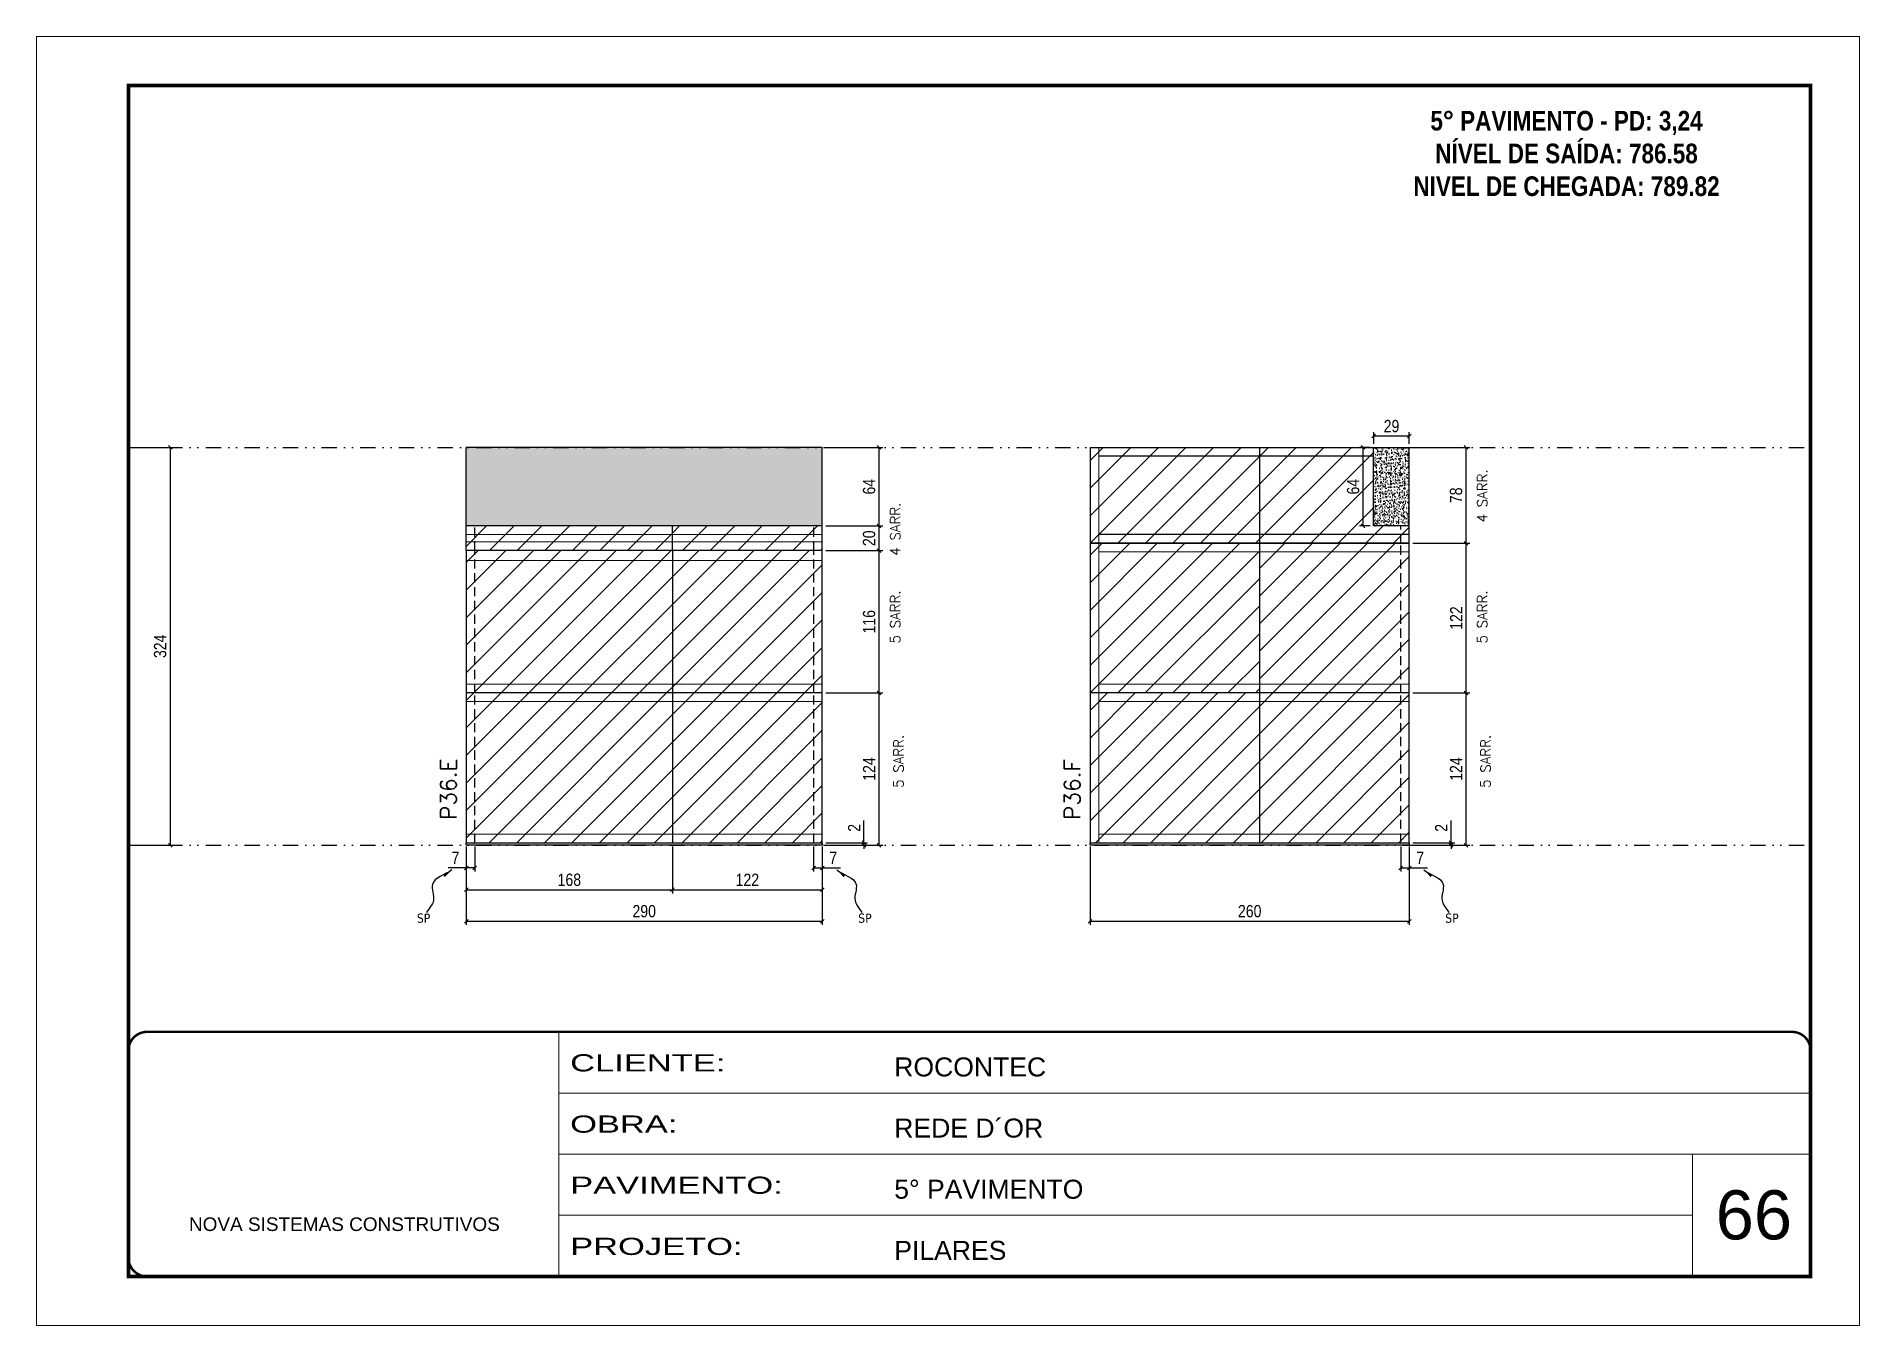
# Model space of a CAD drawing. Extents: x 28748 to 35002, y 14885 to 43501.
# Drawn here: x 30333 to 31818, y 24074 to 25124 of the extents above; entities that cross this region are included whole.
import ezdxf

# ---------------------------------------------------------------- set-up
doc = ezdxf.new("R2010")
doc.units = 0
for name, pattern in [('CONTINUO', [0]), ('DASHED', [0.75, 0.5, -0.25]), ('DIVIDE2', [0.625, 0.25, -0.125, 0, -0.125, 0, -0.125]), ('HIDDEN', [0.375, 0.25, -0.125])]:
    doc.linetypes.add(name, pattern=pattern)
for name, color, linetype, lineweight in [('CARIMBO', 255, 'Continuous', 9), ('Folhas', 255, 'Continuous', 9), ('Hachura', 251, 'Continuous', 9), ('Sarr 2.2x7', 40, 'Continuous', 9), ('SARRAFO DE PRESSAO', 251, 'DASHED', 9), ('Texto Seção', 7, 'Continuous', 15)]:
    doc.layers.add(name, color=color, linetype=linetype, lineweight=lineweight)
for name, color, linetype in [('COTA', 241, 'Continuous'), ('NOMENCLATURA', 7, 'Continuous'), ('Nível', 160, 'Continuous'), ('Painéis', 200, 'Continuous'), ('SARR_2.2x7', 40, 'Continuous'), ('Sarrafo de Pressão', 42, 'HIDDEN'), ('texto', 7, 'Continuous')]:
    doc.layers.add(name, color=color, linetype=linetype)
doc.styles.add('ARIAL', font='arial.ttf')
doc.styles.add('COTA TECNICA', font='techl___.ttf', dxfattribs={"height": 10})
doc.styles.add('COTA TECNICA-50', font='techl___.ttf', dxfattribs={"height": 10})
doc.styles.add('REGUA-120', font='ROMANS.shx', dxfattribs={"height": 15})
doc.styles.add('ROMANC', font='techb___.ttf', dxfattribs={"height": 2.5})
doc.styles.add('ROMANS', font='romans.shx')
doc.styles.get("Standard").update_dxf_attribs({"font": 'arial.ttf'})
doc.styles.add('Tecnologia', font='')
doc.styles.get('Tecnologia').set_extended_font_data('Forgotten Futurist')
doc.dimstyles.new('COTA PAINEL-50', dxfattribs={"dimtxt": 10, "dimasz": 3, "dimexe": 3, "dimexo": 3, "dimgap": 3, "dimtad": 1, "dimdec": 1, "dimzin": 12, "dimdsep": 46, "dimtxsty": 'COTA TECNICA-50', "dimblk1": 'OBLIQUE', "dimblk2": 'OBLIQUE', "dimsah": 1, "dimcen": 0.9, "dimclrd": 4, "dimclre": 4, "dimclrt": 240, "dimadec": 1, "dimazin": 3, "dimtfac": 1, "dimtdec": 1, "dimtmove": 0, "dimatfit": 3, "dimfxl": 1, "dimtolj": 1, "dimtzin": 12, "dimarcsym": 0})
doc.dimstyles.new('PAINEL', dxfattribs={"dimtxt": 10, "dimasz": 3, "dimexe": 3, "dimexo": 3, "dimgap": 3, "dimtad": 1, "dimdec": 1, "dimzin": 12, "dimdsep": 46, "dimtxsty": 'COTA TECNICA', "dimblk1": 'OBLIQUE', "dimblk2": 'OBLIQUE', "dimsah": 1, "dimcen": 0.9, "dimclrd": 4, "dimclre": 4, "dimclrt": 240, "dimadec": 1, "dimazin": 3, "dimtfac": 1, "dimtdec": 1, "dimtmove": 0, "dimatfit": 3, "dimfxl": 1, "dimtolj": 1, "dimtzin": 12, "dimarcsym": 0})
doc.dimstyles.get("Standard").update_dxf_attribs({"dimtxt": 0.18, "dimasz": 0.18, "dimexe": 0.18, "dimexo": 0.0625, "dimgap": 0.09, "dimtad": 0, "dimtih": 1, "dimtoh": 1, "dimdec": 4, "dimzin": 0, "dimdsep": 46, "dimtxsty": 'Standard', "dimcen": 0.09, "dimadec": 0, "dimazin": 0, "dimtfac": 1, "dimtdec": 4, "dimtofl": 0, "dimtmove": 0, "dimatfit": 3, "dimfxl": 1, "dimtolj": 1, "dimtzin": 0, "dimarcsym": 0})
pattern_1 = [(45, (22615.809, 35532.31), (-11.22532, 11.22532), [])]
pattern_2 = [(45, (22629.309, 32122.585), (-11.22532, 11.22532), [])]
pattern_3 = [(45, (-98687.658, -2076.637), (-11.2253202, 11.2253202), [])]

msp = doc.modelspace()

# ---------------------------------------------------------------- texts
at = {"layer": 'CARIMBO', "style": 'ARIAL'}
msp.add_text('66', height=40, dxfattribs=at).set_placement((31701.2, 24143.69))
at = {"layer": 'NOMENCLATURA', "color": 2, "insert": (31579.67, 25089.6), "char_height": 16, "attachment_point": 2, "style": 'ROMANC'}
msp.add_mtext_dynamic_manual_height_columns('\\P5° PAVIMENTO - PD: 3,24\\PNÍVEL DE SAÍDA: 786.58\\PNIVEL DE CHEGADA: 789.82', width=300.2766, gutter_width=1, heights=[0], dxfattribs=at)
at = {"layer": 'texto', "color": 0, "char_height": 7.5, "attachment_point": 5}
for insert in [(30648.65, 24405.33), (31008.2, 24405.33), (31486.35, 24405.33)]:
    msp.add_mtext('{\\fTahoma|b0|i0|c0|p34;\\C4;SP}', dxfattribs=dict(at, insert=insert))
at = {"layer": 'Texto Seção', "linetype": 'Continuous', "style": 'ROMANS'}
for s, p in [('4 SARR.', (31515.01, 24727.67)), ('4 SARR.', (31036.86, 24700.6)), ('5 SARR.', (31036.86, 24629.05)), ('5 SARR.', (31515.01, 24629.05)), ('5 SARR.', (31039.57, 24511.45)), ('5 SARR.', (31517.72, 24511.45))]:
    msp.add_text(s, height=8, rotation=90, dxfattribs=at).set_placement(p)
at = {"layer": 'Texto Seção', "char_height": 13, "width": 285.3299, "attachment_point": 7, "rotation": 90, "style": 'REGUA-120'}
for s, insert in [('P36.E', (30675.39, 24485.29)), ('P36.F', (31183.54, 24485.29))]:
    msp.add_mtext(s, dxfattribs=dict(at, insert=insert))

# ---------------------------------------------------------------- blocks, each defined once
blk = doc.blocks.new('9999999999')
at = {"color": 30, "linetype": 'CONTINUO'}
for p, q in [((98564.6, 34230.2), (98564.6, 34429.4)), ((98564.6, 34379.6), (99584, 34379.6)), ((98564.6, 34329.8), (99488, 34329.8)), ((99584, 34329.8), (99488, 34329.8)), ((99488, 34329.8), (99488, 34230.2)), ((98564.6, 34280), (99488, 34280))]:
    blk.add_line(p, q, dxfattribs=at)
at = {"color": 30, "linetype": 'CONTINUO', "const_width": 2}
blk.add_lwpolyline([(99584, 34230.2), (99584, 34414.4, 0.414214), (99569, 34429.4), (98229, 34429.4, 0.414214), (98214, 34414.4), (98214, 34245.2, 0.414214), (98229, 34230.2), (99584, 34230.2)], format="xyb", dxfattribs=at)
at = {"layer": 'Folhas'}
blk.add_lwpolyline([(98139, 34190.2), (99624, 34190.2), (99624, 35240.2), (98139, 35240.2)], close=True, dxfattribs=at)
at = {"layer": 'Folhas', "color": 30, "const_width": 3}
blk.add_lwpolyline([(98214, 34230.2), (99584, 34230.2), (99584, 35200.2), (98214, 35200.2)], close=True, dxfattribs=at)
at = {"color": 7, "linetype": 'Continuous', "ltscale": 5, "style": 'ARIAL'}
for s, height, p in [('ROCONTEC', 15.48, (98837.7, 34393.1)), ('REDE D´OR', 15.48, (98837.7, 34343.3)), ('5° PAVIMENTO', 15.483, (98837.7, 34293.5)), ('NOVA SISTEMAS CONSTRUTIVOS', 11.059, (98263.2, 34267.2)), ('PILARES', 15.48, (98837.7, 34243.7))]:
    blk.add_text(s, height=height, dxfattribs=at).set_placement(p)
at = {"layer": 'Folhas', "color": 7, "style": 'Tecnologia', "width": 1.5}
for s, p in [('CLIENTE:', (98573.7, 34397.2)), ('OBRA:', (98573.7, 34347.3)), ('PAVIMENTO:', (98573.7, 34297.5)), ('PROJETO:', (98573.7, 34247.7))]:
    blk.add_text(s, height=14, dxfattribs=at).set_placement(p)
blk = doc.blocks.new('_Oblique')
at = {"color": 0, "linetype": 'ByBlock', "lineweight": -2}
blk.add_line((-0.5, -0.5), (0.5, 0.5), dxfattribs=at)
blk = doc.blocks.new('*D2101')
at = {"layer": 'COTA', "color": 4, "linetype": 'ByBlock', "lineweight": -2, "transparency": 16777216}
for p, q in [((30411.3, 24788.8), (30445.3, 24788.8)), ((30442.3, 24788.8), (30442.3, 24464.8)), ((30411.3, 24464.8), (30445.3, 24464.8))]:
    blk.add_line(p, q, dxfattribs=at)
at = {"layer": 'Defpoints', "color": 0, "linetype": 'ByBlock', "transparency": 16777216}
for p in [(30408.3, 24788.8), (30408.3, 24464.8), (30442.3, 24464.8)]:
    blk.add_point(p, dxfattribs=at)
at = {"layer": 'COTA', "color": 4, "linetype": 'ByBlock', "lineweight": -2, "transparency": 16777216, "xscale": 3, "yscale": 3, "zscale": 3}
for p, rotation in [((30442.3, 24788.8), 90), ((30442.3, 24464.8), 270)]:
    blk.add_blockref('_Oblique', p, dxfattribs=dict(at, rotation=rotation))
at = {"layer": 'COTA', "color": 240, "linetype": 'ByBlock', "transparency": 16777216, "insert": (30434.1, 24626.8), "char_height": 10, "attachment_point": 5, "rotation": 90, "style": 'COTA TECNICA'}
blk.add_mtext('\\A1;324', dxfattribs=at)
blk = doc.blocks.new('*D1302')
at = {"layer": 'COTA', "color": 4, "lineweight": -2, "transparency": 16777216}
for p, q in [((30683.4, 24463.8), (30683.4, 24399.9)), ((30973.4, 24463.8), (30973.4, 24399.9)), ((30683.4, 24402.9), (30973.4, 24402.9))]:
    blk.add_line(p, q, dxfattribs=at)
at = {"layer": 'Defpoints', "color": 0, "transparency": 16777216}
for p in [(30683.4, 24466.8), (30973.4, 24466.8), (30973.4, 24402.9)]:
    blk.add_point(p, dxfattribs=at)
at = {"layer": 'COTA', "color": 4, "lineweight": -2, "transparency": 16777216, "xscale": 3, "yscale": 3, "zscale": 3, "rotation": 180}
blk.add_blockref('_Oblique', (30683.4, 24402.9), dxfattribs=at)
at = {"layer": 'COTA', "color": 4, "lineweight": -2, "transparency": 16777216, "xscale": 3, "yscale": 3, "zscale": 3}
blk.add_blockref('_Oblique', (30973.4, 24402.9), dxfattribs=at)
at = {"layer": 'COTA', "color": 240, "transparency": 16777216, "insert": (30828.4, 24411), "char_height": 10, "attachment_point": 5, "style": 'COTA TECNICA'}
blk.add_mtext('\\A1;290', dxfattribs=at)
blk = doc.blocks.new('*D1303')
at = {"layer": 'COTA', "color": 4, "lineweight": -2, "transparency": 16777216}
for p, q in [((30683.4, 24461.8), (30683.4, 24443.3)), ((30690.4, 24463.8), (30690.4, 24443.3)), ((30683.4, 24446.3), (30668.7, 24446.3)), ((30690.4, 24446.3), (30683.4, 24446.3))]:
    blk.add_line(p, q, dxfattribs=at)
at = {"layer": 'Defpoints', "color": 0, "transparency": 16777216}
for p in [(30683.4, 24464.8), (30690.4, 24466.8), (30683.4, 24446.3)]:
    blk.add_point(p, dxfattribs=at)
at = {"layer": 'COTA', "color": 4, "lineweight": -2, "transparency": 16777216, "xscale": 3, "yscale": 3, "zscale": 3, "rotation": 180}
blk.add_blockref('_Oblique', (30683.4, 24446.3), dxfattribs=at)
at = {"layer": 'COTA', "color": 4, "lineweight": -2, "transparency": 16777216, "xscale": 3, "yscale": 3, "zscale": 3}
blk.add_blockref('_Oblique', (30690.4, 24446.3), dxfattribs=at)
at = {"layer": 'COTA', "color": 240, "transparency": 16777216, "insert": (30674.6, 24454.4), "char_height": 10, "attachment_point": 5, "style": 'COTA TECNICA-50'}
blk.add_mtext('\\A1;7', dxfattribs=at)
blk = doc.blocks.new('*D1304')
at = {"layer": 'COTA', "color": 4, "lineweight": -2, "transparency": 16777216}
for p, q in [((30966.4, 24463.8), (30966.4, 24443.3)), ((30973.4, 24461.8), (30973.4, 24443.3)), ((30966.4, 24446.3), (30973.4, 24446.3)), ((30973.4, 24446.3), (30988.2, 24446.3))]:
    blk.add_line(p, q, dxfattribs=at)
at = {"layer": 'Defpoints', "color": 0, "transparency": 16777216}
for p in [(30966.4, 24466.8), (30973.4, 24464.8), (30973.4, 24446.3)]:
    blk.add_point(p, dxfattribs=at)
at = {"layer": 'COTA', "color": 4, "lineweight": -2, "transparency": 16777216, "xscale": 3, "yscale": 3, "zscale": 3, "rotation": 180}
blk.add_blockref('_Oblique', (30966.4, 24446.3), dxfattribs=at)
at = {"layer": 'COTA', "color": 4, "lineweight": -2, "transparency": 16777216, "xscale": 3, "yscale": 3, "zscale": 3}
blk.add_blockref('_Oblique', (30973.4, 24446.3), dxfattribs=at)
at = {"layer": 'COTA', "color": 240, "transparency": 16777216, "insert": (30982.3, 24454.4), "char_height": 10, "attachment_point": 5, "style": 'COTA TECNICA-50'}
blk.add_mtext('\\A1;7', dxfattribs=at)
blk = doc.blocks.new('*D1305')
at = {"layer": 'COTA', "color": 4, "lineweight": -2, "transparency": 16777216}
for p, q in [((30976.4, 24588.8), (31022.7, 24588.8)), ((31019.7, 24464.8), (31019.7, 24588.8)), ((30976.4, 24464.8), (31022.7, 24464.8))]:
    blk.add_line(p, q, dxfattribs=at)
at = {"layer": 'Defpoints', "color": 0, "transparency": 16777216}
for p in [(30973.4, 24588.8), (31019.7, 24588.8), (30973.4, 24464.8)]:
    blk.add_point(p, dxfattribs=at)
at = {"layer": 'COTA', "color": 4, "lineweight": -2, "transparency": 16777216, "xscale": 3, "yscale": 3, "zscale": 3}
for p, rotation in [((31019.7, 24588.8), 90), ((31019.7, 24464.8), 270)]:
    blk.add_blockref('_Oblique', p, dxfattribs=dict(at, rotation=rotation))
at = {"layer": 'COTA', "color": 240, "transparency": 16777216, "insert": (31011.6, 24526.8), "char_height": 10, "attachment_point": 5, "rotation": 90, "style": 'COTA TECNICA-50'}
blk.add_mtext('\\A1;124', dxfattribs=at)
blk = doc.blocks.new('*D1306')
at = {"layer": 'COTA', "color": 4, "lineweight": -2, "transparency": 16777216}
for p, q in [((31007.4, 24466.8), (31007.4, 24484.9)), ((30976.4, 24466.8), (31010.4, 24466.8)), ((30976.4, 24464.8), (31010.4, 24464.8)), ((31007.4, 24464.8), (31007.4, 24466.8)), ((31007.4, 24464.8), (31007.4, 24461.8))]:
    blk.add_line(p, q, dxfattribs=at)
at = {"layer": 'Defpoints', "color": 0, "transparency": 16777216}
for p in [(30973.4, 24466.8), (30973.4, 24464.8), (31007.4, 24464.8)]:
    blk.add_point(p, dxfattribs=at)
at = {"layer": 'COTA', "color": 4, "lineweight": -2, "transparency": 16777216, "xscale": 3, "yscale": 3, "zscale": 3}
for p, rotation in [((31007.4, 24466.8), 270), ((31007.4, 24464.8), 90)]:
    blk.add_blockref('_Oblique', p, dxfattribs=dict(at, rotation=rotation))
at = {"layer": 'COTA', "color": 240, "transparency": 16777216, "insert": (30999.4, 24478.9), "char_height": 10, "attachment_point": 5, "rotation": 90, "style": 'COTA TECNICA-50'}
blk.add_mtext('\\A1;2', dxfattribs=at)
blk = doc.blocks.new('*D1307')
at = {"layer": 'COTA', "color": 4, "linetype": 'ByBlock', "lineweight": -2, "transparency": 16777216}
for p, q in [((30976.4, 24704.8), (31022.7, 24704.8)), ((31019.7, 24588.8), (31019.7, 24704.8)), ((30976.4, 24588.8), (31022.7, 24588.8))]:
    blk.add_line(p, q, dxfattribs=at)
at = {"layer": 'Defpoints', "color": 0, "linetype": 'ByBlock', "transparency": 16777216}
for p in [(30973.4, 24704.8), (31019.7, 24704.8), (30973.4, 24588.8)]:
    blk.add_point(p, dxfattribs=at)
at = {"layer": 'COTA', "color": 4, "linetype": 'ByBlock', "lineweight": -2, "transparency": 16777216, "xscale": 3, "yscale": 3, "zscale": 3}
for p, rotation in [((31019.7, 24704.8), 90), ((31019.7, 24588.8), 270)]:
    blk.add_blockref('_Oblique', p, dxfattribs=dict(at, rotation=rotation))
at = {"layer": 'COTA', "color": 240, "linetype": 'ByBlock', "transparency": 16777216, "insert": (31011.6, 24646.8), "char_height": 10, "attachment_point": 5, "rotation": 90, "style": 'COTA TECNICA'}
blk.add_mtext('\\A1;116', dxfattribs=at)
blk = doc.blocks.new('*D1308')
at = {"layer": 'COTA', "color": 4, "linetype": 'ByBlock', "lineweight": -2, "transparency": 16777216}
for p, q in [((30683.4, 24463.8), (30683.4, 24425.5)), ((30851.4, 24463.8), (30851.4, 24425.5)), ((30683.4, 24428.5), (30851.4, 24428.5))]:
    blk.add_line(p, q, dxfattribs=at)
at = {"layer": 'Defpoints', "color": 0, "linetype": 'ByBlock', "transparency": 16777216}
for p in [(30683.4, 24466.8), (30851.4, 24466.8), (30851.4, 24428.5)]:
    blk.add_point(p, dxfattribs=at)
at = {"layer": 'COTA', "color": 4, "linetype": 'ByBlock', "lineweight": -2, "transparency": 16777216, "xscale": 3, "yscale": 3, "zscale": 3, "rotation": 180}
blk.add_blockref('_Oblique', (30683.4, 24428.5), dxfattribs=at)
at = {"layer": 'COTA', "color": 4, "linetype": 'ByBlock', "lineweight": -2, "transparency": 16777216, "xscale": 3, "yscale": 3, "zscale": 3}
blk.add_blockref('_Oblique', (30851.4, 24428.5), dxfattribs=at)
at = {"layer": 'COTA', "color": 240, "linetype": 'ByBlock', "transparency": 16777216, "insert": (30767.4, 24436.6), "char_height": 10, "attachment_point": 5, "style": 'COTA TECNICA'}
blk.add_mtext('\\A1;168', dxfattribs=at)
blk = doc.blocks.new('*D2102')
at = {"layer": 'COTA', "color": 4, "linetype": 'ByBlock', "lineweight": -2, "transparency": 16777216}
for p, q in [((30851.4, 24463.8), (30851.4, 24425.5)), ((30973.4, 24461.8), (30973.4, 24425.5)), ((30851.4, 24428.5), (30973.4, 24428.5))]:
    blk.add_line(p, q, dxfattribs=at)
at = {"layer": 'Defpoints', "color": 0, "linetype": 'ByBlock', "transparency": 16777216}
for p in [(30851.4, 24466.8), (30973.4, 24464.8), (30973.4, 24428.5)]:
    blk.add_point(p, dxfattribs=at)
at = {"layer": 'COTA', "color": 4, "linetype": 'ByBlock', "lineweight": -2, "transparency": 16777216, "xscale": 3, "yscale": 3, "zscale": 3, "rotation": 180}
blk.add_blockref('_Oblique', (30851.4, 24428.5), dxfattribs=at)
at = {"layer": 'COTA', "color": 4, "linetype": 'ByBlock', "lineweight": -2, "transparency": 16777216, "xscale": 3, "yscale": 3, "zscale": 3}
blk.add_blockref('_Oblique', (30973.4, 24428.5), dxfattribs=at)
at = {"layer": 'COTA', "color": 240, "linetype": 'ByBlock', "transparency": 16777216, "insert": (30912.4, 24436.6), "char_height": 10, "attachment_point": 5, "style": 'COTA TECNICA'}
blk.add_mtext('\\A1;122', dxfattribs=at)
blk = doc.blocks.new('*D1309')
at = {"layer": 'COTA', "color": 4, "lineweight": -2, "transparency": 16777216}
for p, q in [((31191.6, 24463.8), (31191.6, 24399.9)), ((31451.6, 24463.8), (31451.6, 24399.9)), ((31191.6, 24402.9), (31451.6, 24402.9))]:
    blk.add_line(p, q, dxfattribs=at)
at = {"layer": 'Defpoints', "color": 0, "transparency": 16777216}
for p in [(31191.6, 24466.8), (31451.6, 24466.8), (31451.6, 24402.9)]:
    blk.add_point(p, dxfattribs=at)
at = {"layer": 'COTA', "color": 4, "lineweight": -2, "transparency": 16777216, "xscale": 3, "yscale": 3, "zscale": 3, "rotation": 180}
blk.add_blockref('_Oblique', (31191.6, 24402.9), dxfattribs=at)
at = {"layer": 'COTA', "color": 4, "lineweight": -2, "transparency": 16777216, "xscale": 3, "yscale": 3, "zscale": 3}
blk.add_blockref('_Oblique', (31451.6, 24402.9), dxfattribs=at)
at = {"layer": 'COTA', "color": 240, "transparency": 16777216, "insert": (31321.6, 24411), "char_height": 10, "attachment_point": 5, "style": 'COTA TECNICA'}
blk.add_mtext('\\A1;260', dxfattribs=at)
blk = doc.blocks.new('*D1310')
at = {"layer": 'COTA', "color": 4, "lineweight": -2, "transparency": 16777216}
for p, q in [((31444.6, 24463.8), (31444.6, 24443.3)), ((31451.6, 24461.8), (31451.6, 24443.3)), ((31444.6, 24446.3), (31451.6, 24446.3)), ((31451.6, 24446.3), (31466.3, 24446.3))]:
    blk.add_line(p, q, dxfattribs=at)
at = {"layer": 'Defpoints', "color": 0, "transparency": 16777216}
for p in [(31444.6, 24466.8), (31451.6, 24464.8), (31451.6, 24446.3)]:
    blk.add_point(p, dxfattribs=at)
at = {"layer": 'COTA', "color": 4, "lineweight": -2, "transparency": 16777216, "xscale": 3, "yscale": 3, "zscale": 3, "rotation": 180}
blk.add_blockref('_Oblique', (31444.6, 24446.3), dxfattribs=at)
at = {"layer": 'COTA', "color": 4, "lineweight": -2, "transparency": 16777216, "xscale": 3, "yscale": 3, "zscale": 3}
blk.add_blockref('_Oblique', (31451.6, 24446.3), dxfattribs=at)
at = {"layer": 'COTA', "color": 240, "transparency": 16777216, "insert": (31460.4, 24454.4), "char_height": 10, "attachment_point": 5, "style": 'COTA TECNICA-50'}
blk.add_mtext('\\A1;7', dxfattribs=at)
blk = doc.blocks.new('*D1311')
at = {"layer": 'COTA', "color": 4, "lineweight": -2, "transparency": 16777216}
for p, q in [((31454.6, 24588.8), (31500.8, 24588.8)), ((31497.8, 24464.8), (31497.8, 24588.8)), ((31454.6, 24464.8), (31500.8, 24464.8))]:
    blk.add_line(p, q, dxfattribs=at)
at = {"layer": 'Defpoints', "color": 0, "transparency": 16777216}
for p in [(31451.6, 24588.8), (31497.8, 24588.8), (31451.6, 24464.8)]:
    blk.add_point(p, dxfattribs=at)
at = {"layer": 'COTA', "color": 4, "lineweight": -2, "transparency": 16777216, "xscale": 3, "yscale": 3, "zscale": 3}
for p, rotation in [((31497.8, 24588.8), 90), ((31497.8, 24464.8), 270)]:
    blk.add_blockref('_Oblique', p, dxfattribs=dict(at, rotation=rotation))
at = {"layer": 'COTA', "color": 240, "transparency": 16777216, "insert": (31489.7, 24526.8), "char_height": 10, "attachment_point": 5, "rotation": 90, "style": 'COTA TECNICA-50'}
blk.add_mtext('\\A1;124', dxfattribs=at)
blk = doc.blocks.new('*D1312')
at = {"layer": 'COTA', "color": 4, "lineweight": -2, "transparency": 16777216}
for p, q in [((31485.6, 24466.8), (31485.6, 24484.9)), ((31454.6, 24466.8), (31488.6, 24466.8)), ((31454.6, 24464.8), (31488.6, 24464.8)), ((31485.6, 24464.8), (31485.6, 24466.8)), ((31485.6, 24464.8), (31485.6, 24461.8))]:
    blk.add_line(p, q, dxfattribs=at)
at = {"layer": 'Defpoints', "color": 0, "transparency": 16777216}
for p in [(31451.6, 24466.8), (31451.6, 24464.8), (31485.6, 24464.8)]:
    blk.add_point(p, dxfattribs=at)
at = {"layer": 'COTA', "color": 4, "lineweight": -2, "transparency": 16777216, "xscale": 3, "yscale": 3, "zscale": 3}
for p, rotation in [((31485.6, 24466.8), 270), ((31485.6, 24464.8), 90)]:
    blk.add_blockref('_Oblique', p, dxfattribs=dict(at, rotation=rotation))
at = {"layer": 'COTA', "color": 240, "transparency": 16777216, "insert": (31477.6, 24478.9), "char_height": 10, "attachment_point": 5, "rotation": 90, "style": 'COTA TECNICA-50'}
blk.add_mtext('\\A1;2', dxfattribs=at)
blk = doc.blocks.new('*D1313')
at = {"layer": 'COTA', "color": 4, "linetype": 'ByBlock', "lineweight": -2, "transparency": 16777216}
for p, q in [((31454.6, 24710.8), (31500.8, 24710.8)), ((31497.8, 24588.8), (31497.8, 24710.8)), ((31454.6, 24588.8), (31500.8, 24588.8))]:
    blk.add_line(p, q, dxfattribs=at)
at = {"layer": 'Defpoints', "color": 0, "linetype": 'ByBlock', "transparency": 16777216}
for p in [(31451.6, 24710.8), (31497.8, 24710.8), (31451.6, 24588.8)]:
    blk.add_point(p, dxfattribs=at)
at = {"layer": 'COTA', "color": 4, "linetype": 'ByBlock', "lineweight": -2, "transparency": 16777216, "xscale": 3, "yscale": 3, "zscale": 3}
for p, rotation in [((31497.8, 24710.8), 90), ((31497.8, 24588.8), 270)]:
    blk.add_blockref('_Oblique', p, dxfattribs=dict(at, rotation=rotation))
at = {"layer": 'COTA', "color": 240, "linetype": 'ByBlock', "transparency": 16777216, "insert": (31489.8, 24649.8), "char_height": 10, "attachment_point": 5, "rotation": 90, "style": 'COTA TECNICA'}
blk.add_mtext('\\A1;122', dxfattribs=at)
blk = doc.blocks.new('*D2047')
at = {"layer": 'COTA', "color": 4, "linetype": 'ByBlock', "lineweight": -2, "transparency": 16777216}
for p, q in [((31454.6, 24788.8), (31500.8, 24788.8)), ((31497.8, 24710.8), (31497.8, 24788.8)), ((31454.6, 24710.8), (31500.8, 24710.8))]:
    blk.add_line(p, q, dxfattribs=at)
at = {"layer": 'Defpoints', "color": 0, "linetype": 'ByBlock', "transparency": 16777216}
for p in [(31451.6, 24788.8), (31497.8, 24788.8), (31451.6, 24710.8)]:
    blk.add_point(p, dxfattribs=at)
at = {"layer": 'COTA', "color": 4, "linetype": 'ByBlock', "lineweight": -2, "transparency": 16777216, "xscale": 3, "yscale": 3, "zscale": 3}
for p, rotation in [((31497.8, 24788.8), 90), ((31497.8, 24710.8), 270)]:
    blk.add_blockref('_Oblique', p, dxfattribs=dict(at, rotation=rotation))
at = {"layer": 'COTA', "color": 240, "linetype": 'ByBlock', "transparency": 16777216, "insert": (31489.7, 24749.8), "char_height": 10, "attachment_point": 5, "rotation": 90, "style": 'COTA TECNICA'}
blk.add_mtext('\\A1;78', dxfattribs=at)
blk = doc.blocks.new('*D2048')
at = {"layer": 'COTA', "color": 4, "linetype": 'ByBlock', "lineweight": -2, "transparency": 16777216}
for p, q in [((31419.6, 24788.8), (31411, 24788.8)), ((31414, 24724.8), (31414, 24788.8)), ((31419.6, 24724.8), (31411, 24724.8))]:
    blk.add_line(p, q, dxfattribs=at)
at = {"layer": 'Defpoints', "color": 0, "linetype": 'ByBlock', "transparency": 16777216}
for p in [(31414, 24788.8), (31422.6, 24788.8), (31422.6, 24724.8)]:
    blk.add_point(p, dxfattribs=at)
at = {"layer": 'COTA', "color": 4, "linetype": 'ByBlock', "lineweight": -2, "transparency": 16777216, "xscale": 3, "yscale": 3, "zscale": 3}
for p, rotation in [((31414, 24788.8), 90), ((31414, 24724.8), 270)]:
    blk.add_blockref('_Oblique', p, dxfattribs=dict(at, rotation=rotation))
at = {"layer": 'COTA', "color": 240, "linetype": 'ByBlock', "transparency": 16777216, "insert": (31405.9, 24756.8), "char_height": 10, "attachment_point": 5, "rotation": 90, "style": 'COTA TECNICA'}
blk.add_mtext('\\A1;64', dxfattribs=at)
blk = doc.blocks.new('*D2049')
at = {"layer": 'COTA', "color": 4, "linetype": 'ByBlock', "lineweight": -2, "transparency": 16777216}
for p, q in [((31422.6, 24791.8), (31422.6, 24801.1)), ((31451.6, 24791.8), (31451.6, 24801.1)), ((31451.6, 24798.1), (31422.6, 24798.1))]:
    blk.add_line(p, q, dxfattribs=at)
at = {"layer": 'Defpoints', "color": 0, "linetype": 'ByBlock', "transparency": 16777216}
for p in [(31422.6, 24798.1), (31422.6, 24788.8), (31451.6, 24788.8)]:
    blk.add_point(p, dxfattribs=at)
at = {"layer": 'COTA', "color": 4, "linetype": 'ByBlock', "lineweight": -2, "transparency": 16777216, "xscale": 3, "yscale": 3, "zscale": 3, "rotation": 180}
blk.add_blockref('_Oblique', (31422.6, 24798.1), dxfattribs=at)
at = {"layer": 'COTA', "color": 4, "linetype": 'ByBlock', "lineweight": -2, "transparency": 16777216, "xscale": 3, "yscale": 3, "zscale": 3}
blk.add_blockref('_Oblique', (31451.6, 24798.1), dxfattribs=at)
at = {"layer": 'COTA', "color": 240, "linetype": 'ByBlock', "transparency": 16777216, "insert": (31437.1, 24806.1), "char_height": 10, "attachment_point": 5, "style": 'COTA TECNICA'}
blk.add_mtext('\\A1;29', dxfattribs=at)
blk = doc.blocks.new('*D2051')
at = {"layer": 'COTA', "color": 4, "lineweight": -2, "transparency": 16777216}
for p, q in [((30976.4, 24724.8), (31022.7, 24724.8)), ((31019.7, 24704.8), (31019.7, 24724.8)), ((30976.4, 24704.8), (31022.7, 24704.8))]:
    blk.add_line(p, q, dxfattribs=at)
at = {"layer": 'Defpoints', "color": 0, "transparency": 16777216}
for p in [(30973.4, 24724.8), (31019.7, 24724.8), (30973.4, 24704.8)]:
    blk.add_point(p, dxfattribs=at)
at = {"layer": 'COTA', "color": 4, "lineweight": -2, "transparency": 16777216, "xscale": 3, "yscale": 3, "zscale": 3}
for p, rotation in [((31019.7, 24724.8), 90), ((31019.7, 24704.8), 270)]:
    blk.add_blockref('_Oblique', p, dxfattribs=dict(at, rotation=rotation))
at = {"layer": 'COTA', "color": 240, "transparency": 16777216, "insert": (31011.6, 24714.8), "char_height": 10, "attachment_point": 5, "rotation": 90, "style": 'COTA TECNICA'}
blk.add_mtext('\\A1;20', dxfattribs=at)
blk = doc.blocks.new('*D2052')
at = {"layer": 'COTA', "color": 4, "lineweight": -2, "transparency": 16777216}
for p, q in [((30976.4, 24788.8), (31022.7, 24788.8)), ((31019.7, 24724.8), (31019.7, 24788.8)), ((30976.4, 24724.8), (31022.7, 24724.8))]:
    blk.add_line(p, q, dxfattribs=at)
at = {"layer": 'Defpoints', "color": 0, "transparency": 16777216}
for p in [(30973.4, 24788.8), (31019.7, 24788.8), (30973.4, 24724.8)]:
    blk.add_point(p, dxfattribs=at)
at = {"layer": 'COTA', "color": 4, "lineweight": -2, "transparency": 16777216, "xscale": 3, "yscale": 3, "zscale": 3}
for p, rotation in [((31019.7, 24788.8), 90), ((31019.7, 24724.8), 270)]:
    blk.add_blockref('_Oblique', p, dxfattribs=dict(at, rotation=rotation))
at = {"layer": 'COTA', "color": 240, "transparency": 16777216, "insert": (31011.6, 24756.8), "char_height": 10, "attachment_point": 5, "rotation": 90, "style": 'COTA TECNICA'}
blk.add_mtext('\\A1;64', dxfattribs=at)

# ---------------------------------------------------------------- dimensions: what is measured, and where the dimension line sits
at = {"layer": 'COTA', "linetype": 'ByBlock'}
for base, p1, p2, picture, middle in [((31422.57, 24798.05), (31451.57, 24788.83), (31422.57, 24788.83), '*D2049', (31437.07, 24806.14)), ((30851.42, 24428.52), (30683.42, 24466.83), (30851.42, 24466.83), '*D1308', (30767.42, 24436.64))]:
    dim = msp.add_linear_dim(base=base, p1=p1, p2=p2, dimstyle='PAINEL', dxfattribs=at)
    dim.commit()
    dim.dimension.update_dxf_attribs({"geometry": picture, "text_midpoint": middle})
for base, p1, p2, picture, middle in [((30442.34, 24464.83), (30408.34, 24788.83), (30408.34, 24464.83), '*D2101', (30434.12, 24626.83)), ((31414, 24788.83), (31422.57, 24724.83), (31422.57, 24788.83), '*D2048', (31405.89, 24756.83)), ((31497.81, 24788.83), (31451.57, 24710.83), (31451.57, 24788.83), '*D2047', (31489.71, 24749.83)), ((31497.81, 24710.83), (31451.57, 24588.83), (31451.57, 24710.83), '*D1313', (31489.75, 24649.83)), ((31019.66, 24704.83), (30973.42, 24588.83), (30973.42, 24704.83), '*D1307', (31011.56, 24646.83))]:
    dim = msp.add_linear_dim(base=base, p1=p1, p2=p2, angle=90, dimstyle='PAINEL', dxfattribs=at)
    dim.commit()
    dim.dimension.update_dxf_attribs({"geometry": picture, "text_midpoint": middle})
at = {"layer": 'COTA'}
for base, p1, p2, angle, dimstyle, picture, middle in [((31019.66, 24788.83), (30973.42, 24724.83), (30973.42, 24788.83), 90, 'PAINEL', '*D2052', (31011.56, 24756.83)), ((31019.66, 24588.83), (30973.42, 24464.83), (30973.42, 24588.83), 90, 'COTA PAINEL-50', '*D1305', (31011.59, 24526.83)), ((31497.81, 24588.83), (31451.57, 24464.83), (31451.57, 24588.83), 90, 'COTA PAINEL-50', '*D1311', (31489.74, 24526.83)), ((30683.42, 24446.32), (30690.42, 24466.83), (30683.42, 24464.83), 180, 'COTA PAINEL-50', '*D1303', (30674.56, 24454.39))]:
    dim = msp.add_linear_dim(base=base, p1=p1, p2=p2, angle=angle, dimstyle=dimstyle, dxfattribs=at)
    dim.commit()
    dim.dimension.update_dxf_attribs({"geometry": picture, "text_midpoint": middle})
for base, p1, p2, dimstyle, picture, middle in [((31019.66, 24724.83), (30973.42, 24704.83), (30973.42, 24724.83), 'PAINEL', '*D2051', (31019.66, 24714.83)), ((31007.43, 24464.83), (30973.42, 24466.83), (30973.42, 24464.83), 'COTA PAINEL-50', '*D1306', (31007.43, 24478.88)), ((31485.58, 24464.83), (31451.57, 24466.83), (31451.57, 24464.83), 'COTA PAINEL-50', '*D1312', (31485.58, 24478.88))]:
    dim = msp.add_linear_dim(base=base, p1=p1, p2=p2, angle=90, dimstyle=dimstyle, dxfattribs=at)
    dim.commit()
    dim.dimension.update_dxf_attribs({"geometry": picture, "text_midpoint": middle, "dimtype": 160})
for base, p1, p2, picture, middle in [((30973.42, 24402.87), (30683.42, 24466.83), (30973.42, 24466.83), '*D1302', (30828.42, 24411)), ((31451.57, 24402.87), (31191.57, 24466.83), (31451.57, 24466.83), '*D1309', (31321.57, 24410.97))]:
    dim = msp.add_linear_dim(base=base, p1=p1, p2=p2, dimstyle='PAINEL', override={"dimarcsym": 2}, dxfattribs=at)
    dim.commit()
    dim.dimension.update_dxf_attribs({"geometry": picture, "text_midpoint": middle})
at = {"layer": 'COTA', "linetype": 'ByBlock'}
dim = msp.add_linear_dim(base=(30973.42, 24428.52), p1=(30851.42, 24466.83), p2=(30973.42, 24464.83), dimstyle='PAINEL', override={"dimtmove": 1}, dxfattribs=at)
dim.commit()
dim.dimension.update_dxf_attribs({"geometry": '*D2102', "text_midpoint": (30912.42, 24436.57)})
at = {"layer": 'COTA'}
for base, p1, p2, picture, middle in [((30973.42, 24446.32), (30966.42, 24466.83), (30973.42, 24464.83), '*D1304', (30982.29, 24454.39)), ((31451.57, 24446.32), (31444.57, 24466.83), (31451.57, 24464.83), '*D1310', (31460.44, 24454.39))]:
    dim = msp.add_linear_dim(base=base, p1=p1, p2=p2, dimstyle='COTA PAINEL-50', dxfattribs=at)
    dim.commit()
    dim.dimension.update_dxf_attribs({"geometry": picture, "text_midpoint": middle})

# ---------------------------------------------------------------- hatches: boundary and pattern name
at = {"layer": 'COTA', "linetype": 'ByBlock'}
h = msp.add_hatch(dxfattribs=at)
h.set_pattern_fill('AR-CONC', color=256, scale=0.03)
h.set_pattern_definition([(50, (22615.8086, 35501.31), (5.46554, -0.4781726), [0.5715, -6.2865]), (355, (22615.8086, 35501.31), (-1.0573026, 5.7317054), [0.4572, -5.0292175]), (100.451445, (22616.264, 35501.2703), (4.4082374, 5.2535326), [0.4857003, -5.3427073]), (46.1842, (22615.8086, 35502.834), (8.1323712, -1.26127), [0.85725, -9.42975]), (96.63556, (22616.486, 35502.729), (7.122124, 7.4227837), [0.7285507, -8.014068]), (351.18415, (22615.809, 35502.834), (7.122124, 7.4227837), [0.685799, -7.543792]), (21, (22616.5706, 35502.453), (4.5484317, -3.067956), [0.5715, -6.2865]), (326, (22616.5706, 35502.453), (1.8540609, 5.525639), [0.4572, -5.0292]), (71.451445, (22616.9496, 35502.1975), (6.4024926, 2.457683), [0.4857003, -5.3426981]), (37.5, (22615.8086, 35501.3102), (0.0926581, 2.53665117), [0, -4.96824, 0, -5.1054, 0, -5.04825]), (7.5, (22615.8086, 35501.3102), (2.0045899, 3.00541724), [0, -2.91084, 0, -4.85394, 0, -1.92405]), (327.5, (22614.1093, 35501.3102), (4.06771786, -0.17186232), [0, -1.905, 0, -5.9436, 0, -7.8867]), (317.5, (22613.3473, 35501.31), (4.4438754, 0.7627947), [0, -2.4765, 0, -3.94716, 0, -5.6007])])
h.paths.add_polyline_path([(30939.42, 24724.83), (30973.42, 24724.83), (30973.42, 24788.83), (30683.42, 24788.83), (30683.42, 24724.83)])
h = msp.add_hatch(dxfattribs=at)
h.set_pattern_fill('AR-CONC', color=256, scale=0.03)
h.set_pattern_definition([(50, (-98687.658, -2098.6368), (5.46554007, -0.47817257), [0.5715, -6.2865]), (355, (-98687.658, -2098.637), (-1.05730264, 5.73170536), [0.4572, -5.02921753]), (100.4514447, (-98687.2025, -2098.6766), (4.40823741, 5.25353256), [0.48570026, -5.34270734]), (46.1842, (-98687.658, -2097.113), (8.13237123, -1.26126984), [0.85725, -9.42975]), (96.6355576, (-98686.98, -2097.218), (7.122124, 7.42278374), [0.7285507, -8.01406824]), (351.184151, (-98687.658, -2097.113), (7.122124, 7.42278374), [0.685799, -7.54379196]), (21, (-98686.896, -2097.4938), (4.54843174, -3.06795595), [0.5715, -6.2865]), (326, (-98686.896, -2097.494), (1.85406085, 5.52563898), [0.4572, -5.0292]), (71.451445, (-98686.517, -2097.7494), (6.40249258, 2.45768307), [0.48570026, -5.34269813]), (37.5, (-98687.658, -2098.6368), (0.092658098, 2.536651166), [0, -4.96824, 0, -5.1054, 0, -5.04825]), (7.5, (-98687.658, -2098.6368), (2.004589875, 3.005417245), [0, -2.91084, 0, -4.85394, 0, -1.92405]), (327.5, (-98689.3572, -2098.6368), (4.067717855, -0.17186232), [0, -1.905, 0, -5.9436, 0, -7.8867]), (317.5, (-98690.1192, -2098.6368), (4.44387544, 0.76279473), [0, -2.4765, 0, -3.94716, 0, -5.6007])])
h.paths.add_polyline_path([(31451.57, 24788.83), (31422.57, 24788.83), (31422.57, 24724.83), (31451.57, 24724.83)])
at = {"layer": 'Hachura'}
h = msp.add_hatch(dxfattribs=at)
h.set_pattern_fill('ANSI31', color=256, scale=5)
h.set_pattern_definition(pattern_1)
h.paths.add_polyline_path([(31329.57, 24788.83), (31191.57, 24788.83), (31191.57, 24710.83), (31329.57, 24710.83)])
h = msp.add_hatch(dxfattribs=at)
h.set_pattern_fill('ANSI31', color=256, scale=5)
h.set_pattern_definition(pattern_1)
h.paths.add_polyline_path([(31329.57, 24710.83), (31451.57, 24710.83), (31451.57, 24724.83), (31422.57, 24724.83), (31422.57, 24788.83), (31329.57, 24788.83)])
at = {"layer": 'Hachura', "linetype": 'ByBlock'}
h = msp.add_hatch(dxfattribs=at)
h.set_pattern_fill('ANSI31', color=256, scale=5)
h.set_pattern_definition(pattern_2)
h.paths.add_polyline_path([(30851.42, 24724.83), (30683.42, 24724.83), (30683.42, 24704.83), (30851.42, 24704.83)])
h = msp.add_hatch(dxfattribs=at)
h.set_pattern_fill('ANSI31', color=256, scale=5)
h.set_pattern_definition(pattern_2)
h.paths.add_polyline_path([(30973.42, 24724.83), (30851.42, 24724.83), (30851.42, 24704.83), (30973.42, 24704.83)])
h = msp.add_hatch(dxfattribs=at)
h.set_pattern_fill('ANSI31', color=256, scale=5)
h.set_pattern_definition([(45, (23462.558, 29297.39), (-11.22532, 11.22532), [])])
h.paths.add_polyline_path([(31329.57, 24710.83), (31191.57, 24710.83), (31191.57, 24588.83), (31329.57, 24588.83)])
h = msp.add_hatch(dxfattribs=at)
h.set_pattern_fill('ANSI31', color=256, scale=5)
h.set_pattern_definition(pattern_3)
h.paths.add_polyline_path([(31451.57, 24710.83), (31329.57, 24710.83), (31329.57, 24588.83), (31451.57, 24588.83)])
h = msp.add_hatch(dxfattribs=at)
h.set_pattern_fill('ANSI31', color=256, scale=5)
h.set_pattern_definition(pattern_3)
h.paths.add_polyline_path([(30683.42, 24704.83), (30683.42, 24588.83), (30851.42, 24588.83), (30851.42, 24704.83)])
h = msp.add_hatch(dxfattribs=at)
h.set_pattern_fill('ANSI31', color=256, scale=5)
h.set_pattern_definition(pattern_3)
h.paths.add_polyline_path([(30851.42, 24588.83), (30973.42, 24588.83), (30973.42, 24704.83), (30851.42, 24704.83)])
h = msp.add_hatch(dxfattribs=at)
h.set_pattern_fill('ANSI31', color=256, scale=5)
h.set_pattern_definition(pattern_3)
h.paths.add_polyline_path([(30683.42, 24588.83), (30683.42, 24466.83), (30851.42, 24466.83), (30851.42, 24588.83)])
h = msp.add_hatch(dxfattribs=at)
h.set_pattern_fill('ANSI31', color=256, scale=5)
h.set_pattern_definition(pattern_3)
h.paths.add_polyline_path([(30851.42, 24588.83), (30851.42, 24466.83), (30973.42, 24466.83), (30973.42, 24588.83)])
h = msp.add_hatch(dxfattribs=at)
h.set_pattern_fill('ANSI31', color=256, scale=5)
h.set_pattern_definition(pattern_3)
h.paths.add_polyline_path([(31191.57, 24588.83), (31191.57, 24466.83), (31329.57, 24466.83), (31329.57, 24588.83)])
h = msp.add_hatch(dxfattribs=at)
h.set_pattern_fill('ANSI31', color=256, scale=5)
h.set_pattern_definition(pattern_3)
h.paths.add_polyline_path([(31329.57, 24588.83), (31329.57, 24466.83), (31451.57, 24466.83), (31451.57, 24588.83)])

# ---------------------------------------------------------------- linework, layer by layer
at = {"layer": 'COTA', "linetype": 'ByBlock'}
for p, q in [((30683.42, 24724.83), (30683.42, 24788.83)), ((30973.42, 24788.83), (30683.42, 24788.83)), ((30973.42, 24724.83), (30973.42, 24788.83)), ((31422.57, 24788.83), (31451.57, 24788.83)), ((31451.57, 24724.83), (31451.57, 24788.83))]:
    msp.add_line(p, q, dxfattribs=at)
at = {"layer": 'Nível', "color": 4, "linetype": 'DIVIDE2', "ltscale": 50}
for p, q in [((30408.34, 24788.83), (31778.34, 24788.83)), ((30408.34, 24464.83), (31778.34, 24464.83))]:
    msp.add_line(p, q, dxfattribs=at)
at = {"layer": 'Painéis'}
for p, q in [((31191.57, 24788.83), (31191.57, 24710.83)), ((31191.57, 24788.83), (31422.57, 24788.83)), ((31329.57, 24788.83), (31329.57, 24710.83)), ((31422.57, 24724.83), (31422.57, 24788.83)), ((30683.42, 24704.83), (30683.42, 24724.83)), ((30939.42, 24724.83), (30683.42, 24724.83)), ((30973.42, 24724.83), (30683.42, 24724.83)), ((30851.42, 24704.83), (30851.42, 24724.83)), ((30939.42, 24724.83), (30939.42, 24724.83)), ((30973.42, 24724.83), (30939.42, 24724.83)), ((30973.42, 24704.83), (30973.42, 24724.83)), ((31191.57, 24711.83), (31191.57, 24711.83)), ((31451.57, 24710.83), (31191.57, 24710.83)), ((31191.57, 24710.83), (31191.57, 24466.83)), ((31451.57, 24710.83), (31191.57, 24710.83)), ((31191.57, 24710.83), (31451.57, 24710.83)), ((31329.57, 24710.83), (31329.57, 24466.83)), ((31451.57, 24724.83), (31422.57, 24724.83)), ((31451.57, 24710.83), (31451.57, 24724.83)), ((31451.57, 24724.83), (31451.57, 24724.83)), ((31451.57, 24466.83), (31451.57, 24710.83)), ((30973.42, 24704.83), (30683.42, 24704.83)), ((30973.42, 24704.83), (30683.42, 24704.83)), ((30683.42, 24704.83), (30683.42, 24466.83)), ((30851.42, 24704.83), (30851.42, 24466.83)), ((30973.42, 24466.83), (30973.42, 24704.83)), ((30973.42, 24588.83), (30683.42, 24588.83)), ((31451.57, 24588.83), (31191.57, 24588.83)), ((30683.42, 24466.83), (30973.42, 24466.83)), ((31191.57, 24466.83), (31451.57, 24466.83))]:
    msp.add_line(p, q, dxfattribs=at)
for points in [[(30683.42, 24466.83), (30973.42, 24466.83), (30973.42, 24464.83), (30683.42, 24464.83)], [(31191.57, 24466.83), (31451.57, 24466.83), (31451.57, 24464.83), (31191.57, 24464.83)]]:
    msp.add_lwpolyline(points, close=True, dxfattribs=at)
at = {"layer": 'Sarr 2.2x7'}
for p, q in [((31198.57, 24788.83), (31198.57, 24710.83)), ((30973.42, 24717.83), (30683.42, 24717.83)), ((30973.42, 24711.83), (30683.42, 24711.83)), ((31198.57, 24710.83), (31198.57, 24588.83)), ((30973.42, 24696.83), (30683.42, 24696.83)), ((31451.57, 24703.83), (31198.57, 24703.83)), ((30973.42, 24595.83), (30683.42, 24595.83)), ((31451.57, 24595.83), (31198.57, 24595.83)), ((30973.42, 24581.83), (30683.42, 24581.83)), ((31198.57, 24588.83), (31198.57, 24466.83)), ((31451.57, 24581.83), (31198.57, 24581.83)), ((30973.42, 24473.83), (30683.42, 24473.83)), ((31451.57, 24473.83), (31198.57, 24473.83)), ((30973.42, 24466.83), (30683.42, 24466.83)), ((31451.57, 24466.83), (31191.57, 24466.83))]:
    msp.add_line(p, q, dxfattribs=at)
at = {"layer": 'Sarr 2.2x7', "linetype": 'Continuous'}
for p, q in [((30683.42, 24699.83), (30683.42, 24702.83)), ((30683.42, 24588.83), (30683.42, 24595.83)), ((30973.42, 24588.83), (30973.42, 24595.83)), ((31191.57, 24588.83), (31191.57, 24595.83)), ((31451.57, 24588.83), (31451.57, 24595.83)), ((30683.42, 24466.83), (30683.42, 24473.83)), ((30973.42, 24466.83), (30973.42, 24473.83)), ((31191.57, 24466.83), (31191.57, 24473.83)), ((31451.57, 24466.83), (31451.57, 24473.83))]:
    msp.add_line(p, q, dxfattribs=at)
at = {"layer": 'SARR_2.2x7'}
for p, q in [((31198.57, 24781.83), (31422.57, 24781.83)), ((31451.57, 24717.83), (31198.57, 24717.83))]:
    msp.add_line(p, q, dxfattribs=at)
at = {"layer": 'Sarrafo de Pressão', "ltscale": 30}
for p, q in [((30690.42, 24704.83), (30690.42, 24724.83)), ((30966.42, 24704.83), (30966.42, 24724.83)), ((31444.57, 24710.83), (31444.57, 24724.83)), ((31444.57, 24588.83), (31444.57, 24710.83)), ((30690.42, 24588.83), (30690.42, 24704.83)), ((30966.42, 24588.83), (30966.42, 24704.83)), ((30690.42, 24466.83), (30690.42, 24588.83)), ((30966.42, 24466.83), (30966.42, 24588.83)), ((31444.57, 24466.83), (31444.57, 24588.83))]:
    msp.add_line(p, q, dxfattribs=at)

# ---------------------------------------------------------------- block references
at = {"layer": 'SARRAFO DE PRESSAO', "color": 6, "linetype": 'ByBlock'}
msp.add_blockref('9999999999', (-67805.64, -10116.66), dxfattribs=at)

msp.set_redraw_order([(e.dxf.handle, doc.entitydb.next_handle()) for e in msp.query("TEXT MTEXT ATTDEF DIMENSION ARC_DIMENSION")])  # texts and dimensions are drawn at this point

# ---------------------------------------------------------------- leaders
at = {"layer": 'COTA', "path_type": 1}
for points in [[(30671.59, 24444.65), (30655.81, 24432.81), (30656.73, 24419.8), (30651.18, 24410.02)], [(30985.25, 24444.65), (31001.04, 24432.81), (31000.11, 24419.8), (31005.66, 24410.02)], [(31463.4, 24444.65), (31479.18, 24432.81), (31478.26, 24419.8), (31483.81, 24410.02)]]:
    msp.add_leader(points, dimstyle='Standard', override={"dimasz": 8}, dxfattribs=at)

doc.saveas('drawing.dxf')
